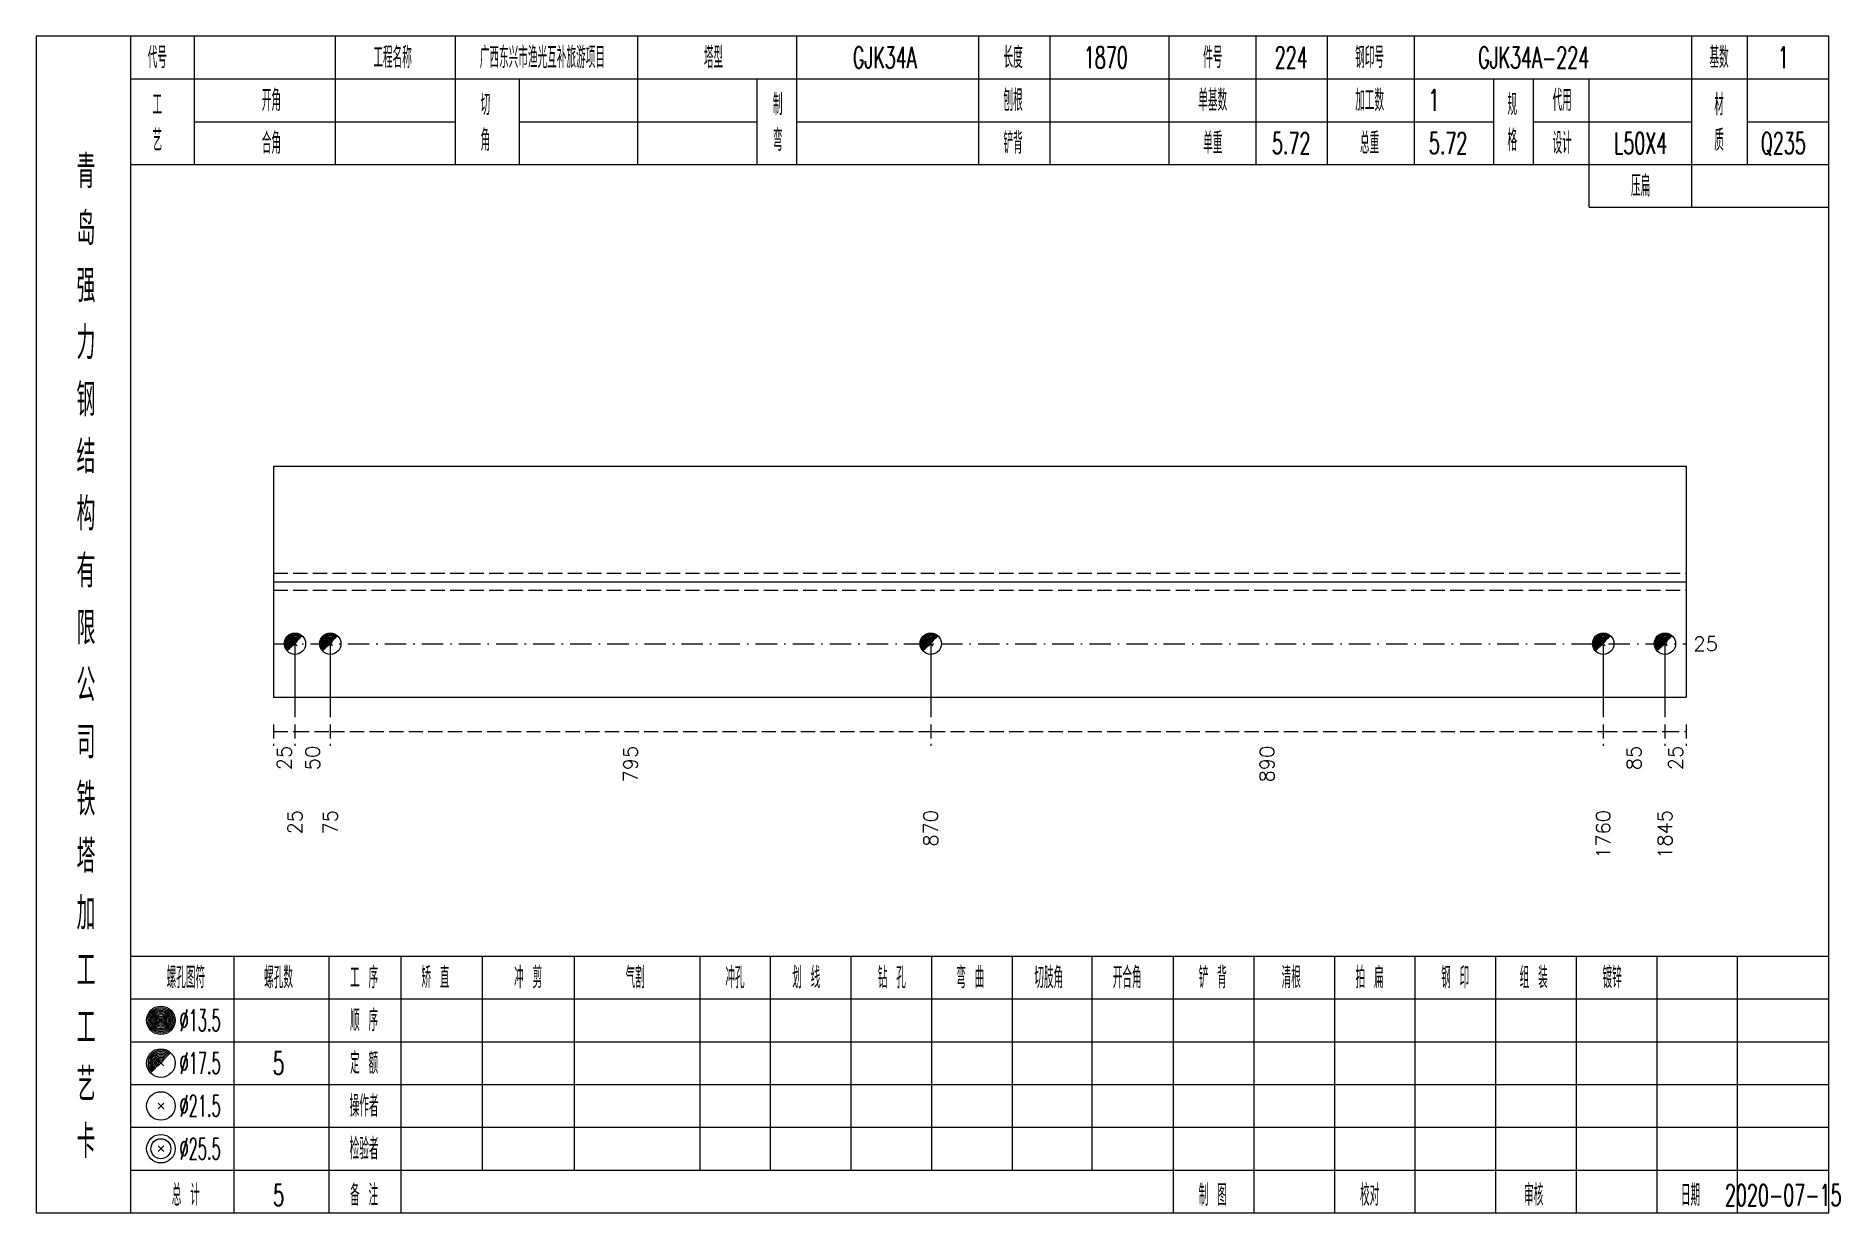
# Model space of a CAD drawing. Extents: x 0 to 2606, y -377 to 6479.
# Drawn here: x 0 to 252.9, y 5950 to 6115 of the extents above; entities that cross this region are included whole.
import ezdxf
from ezdxf.enums import TextEntityAlignment as Align

# ---------------------------------------------------------------- set-up
doc = ezdxf.new("R2010")
doc.units = 0
doc.header["$MEASUREMENT"] = 0
doc.linetypes.add('一点画线', pattern=[5.2, 3, -1, 0.2, -1])
doc.linetypes.add('虚线', pattern=[2.75, 2, -0.75])
doc.layers.get('0').update_dxf_attribs({"linetype": 'CONTINUOUS', "lineweight": 25})
doc.layers.add('1', color=7, linetype='CONTINUOUS', lineweight=25)
doc.layers.add('4', color=7, linetype='CONTINUOUS', lineweight=25)
doc.styles.get("Standard").update_dxf_attribs({"font": 'simplex.shx', "width": 0.7, "height": 3, "bigfont": 'gbhzfs.shx'})

msp = doc.modelspace()

# ---------------------------------------------------------------- texts
at = {"color": 7, "linetype": 'Continuous', "lineweight": 13}
msp.add_text('25', height=2, dxfattribs=at).set_placement((232.4, 6029.8), align=Align.MIDDLE_LEFT)
at = {"color": 8, "linetype": 'Continuous', "lineweight": 9}
for s, p in [('25', (34.8, 6015.5)), ('50', (38.77, 6015.5)), ('795', (83.35, 6015.5)), ('890', (172.61, 6015.5)), ('85', (224.07, 6015.5)), ('25', (229.9, 6015.5))]:
    msp.add_text(s, height=2, rotation=90, dxfattribs=at).set_placement(p, align=Align.MIDDLE_RIGHT)
at = {"layer": '1', "color": 7, "linetype": 'Continuous', "lineweight": 13}
for s, p in [('25', (36.3, 6006.5)), ('75', (41.25, 6006.5)), ('870', (125.46, 6006.5)), ('1760', (219.75, 6006.5)), ('1845', (228.4, 6006.5))]:
    msp.add_text(s, height=2, rotation=90, dxfattribs=at).set_placement(p, align=Align.MIDDLE_RIGHT)
at = {"layer": '4', "color": 1, "linetype": 'Continuous', "lineweight": 13}
for s, height, width, p in [('代号', 3, 0.6, (17, 6112)), ('工程名称', 3, 0.6, (50, 6112)), ('广西东兴市渔光互补旅游项目', 3, 0.6, (71, 6112)), ('塔型', 3, 0.6, (95, 6112)), ('长度', 3, 0.6, (137, 6112)), ('件号', 3, 0.6, (165, 6112)), ('钢印号', 3, 0.6, (187, 6112)), ('基数', 3, 0.6, (236, 6112)), ('GJK34A', 3, 0.6, (119, 6112)), ('1870', 3, 0.6, (150, 6112)), ('224', 3, 0.6, (176, 6112)), ('GJK34A-224', 3, 0.6, (210, 6112)), ('1', 3, 0.6, (245, 6112)), ('工', 3, 0.6, (17, 6105.4)), ('开角', 3, 0.6, (33, 6106)), ('切', 3, 0.6, (63, 6105.4)), ('制', 3, 0.6, (104, 6105.4)), ('刨根', 3, 0.6, (137, 6106)), ('单基数', 3, 0.6, (165, 6106)), ('加工数', 3, 0.6, (187, 6106)), ('1', 3, 0.6, (196, 6106)), ('规', 3, 0.6, (207, 6105.4)), ('代用', 3, 0.6, (214, 6106)), ('材', 3, 0.6, (236, 6105.4)), ('艺', 3, 0.6, (17, 6100.4)), ('合角', 3, 0.6, (33, 6100)), ('角', 3, 0.6, (63, 6100.4)), ('弯', 3, 0.6, (104, 6100.4)), ('铲背', 3, 0.6, (137, 6100)), ('单重', 3, 0.6, (165, 6100)), ('5.72', 3, 0.6, (176, 6100)), ('总重', 3, 0.6, (187, 6100)), ('5.72', 3, 0.6, (198, 6100)), ('格', 3, 0.6, (207, 6100.4)), ('设计', 3, 0.6, (214, 6100)), ('L50X4', 3, 0.6, (225, 6100)), ('质', 3, 0.6, (236, 6100.4)), ('Q235', 3, 0.6, (245, 6100)), ('青', 4.6, 0.8, (7, 6096)), ('压扁', 3, 0.6, (225, 6094)), ('岛', 4.6, 0.8, (7, 6088)), ('强', 4.6, 0.8, (7, 6080)), ('力', 4.6, 0.8, (7, 6072)), ('钢', 4.6, 0.8, (7, 6064)), ('结', 4.6, 0.8, (7, 6056)), ('构', 4.6, 0.8, (7, 6048)), ('有', 4.6, 0.8, (7, 6040)), ('限', 4.6, 0.8, (7, 6032)), ('公', 4.6, 0.8, (7, 6024)), ('司', 4.6, 0.8, (7, 6016)), ('铁', 4.6, 0.8, (7, 6008)), ('塔', 4.6, 0.8, (7, 6000)), ('加', 4.6, 0.8, (7, 5992)), ('工', 4.6, 0.8, (7, 5984)), ('螺孔图符', 3, 0.6, (21, 5983)), ('螺孔数', 3, 0.6, (34, 5983)), ('工 序', 3, 0.6, (46, 5983)), ('矫 直', 3, 0.6, (56, 5983)), ('冲 剪', 3, 0.6, (69, 5983)), ('气割', 3, 0.6, (84, 5983)), ('冲孔', 3, 0.6, (98, 5983)), ('划 线', 3, 0.6, (108, 5983)), ('钻 孔', 3, 0.6, (120, 5983)), ('弯 曲', 3, 0.6, (131, 5983)), ('切肢角', 3, 0.6, (142, 5983)), ('开合角', 3, 0.6, (153, 5983)), ('铲 背', 3, 0.6, (165, 5983)), ('清根', 3, 0.6, (176, 5983)), ('拍 扁', 3, 0.6, (187, 5983)), ('钢 印', 3, 0.6, (199, 5983)), ('组 装', 3, 0.6, (210, 5983)), ('镀锌', 3, 0.6, (221, 5983)), ('工', 4.6, 0.8, (7, 5976)), ('%%C13.5', 3, 0.5, (23, 5977)), ('顺 序', 3, 0.6, (46, 5977)), ('%%C17.5', 3, 0.5, (23, 5971)), ('5', 3.2, 0.6, (34, 5971)), ('定 额', 3, 0.6, (46, 5971)), ('艺', 4.6, 0.8, (7, 5968)), ('%%C21.5', 3, 0.5, (23, 5965)), ('操作者', 3, 0.6, (46, 5965)), ('卡', 4.6, 0.8, (7, 5960)), ('%%C25.5', 3, 0.5, (23, 5959)), ('检验者', 3, 0.6, (46, 5959)), ('总 计', 3, 0.6, (21, 5952.5)), ('5', 3, 0.6, (34, 5952.5)), ('备 注', 3, 0.6, (46, 5952.5)), ('制 图', 3, 0.6, (165, 5952.5)), ('校对', 3, 0.6, (187, 5952.5)), ('审核', 3, 0.6, (210, 5952.5)), ('日期', 3, 0.6, (232, 5952.5)), ('2020-07-15', 3, 0.6, (245, 5952.5))]:
    msp.add_text(s, height=height, dxfattribs=dict(at, width=width)).set_placement(p, align=Align.MIDDLE_CENTER)

# ---------------------------------------------------------------- linework, layer by layer
at = {"color": 7, "linetype": 'Continuous', "lineweight": 18}
for p, q in [((33.3, 6054.7), (33.3, 6022.3)), ((33.3, 6054.7), (231.4, 6054.7)), ((231.4, 6054.7), (231.4, 6022.3)), ((33.3, 6038.5), (231.4, 6038.5))]:
    msp.add_line(p, q, dxfattribs=at)
at = {"color": 1, "linetype": '虚线', "lineweight": 18}
for p, q in [((33.3, 6039.7), (231.4, 6039.7)), ((33.3, 6037.3), (231.4, 6037.3))]:
    msp.add_line(p, q, dxfattribs=at)
at = {"color": 3, "linetype": '一点画线', "lineweight": 13}
msp.add_line((33.3, 6029.8), (231.4, 6029.8), dxfattribs=at)
at = {"color": 7, "linetype": 'Continuous', "lineweight": 13}
for p, q in [((36.3, 6029.8), (36.3, 6019.5)), ((41.25, 6029.8), (41.25, 6019.5)), ((125.46, 6029.8), (125.46, 6019.5)), ((219.75, 6029.8), (219.75, 6019.5)), ((228.4, 6029.8), (228.4, 6019.5))]:
    msp.add_line(p, q, dxfattribs=at)
at = {"color": 8, "linetype": '虚线', "lineweight": 9}
for p, q in [((33.3, 6018.5), (33.3, 6015.5)), ((36.3, 6018.5), (36.3, 6015.5)), ((36.3, 6018.5), (36.3, 6015.5)), ((41.25, 6018.5), (41.25, 6015.5)), ((41.25, 6018.5), (41.25, 6015.5)), ((125.46, 6018.5), (125.46, 6015.5)), ((125.46, 6018.5), (125.46, 6015.5)), ((219.75, 6018.5), (219.75, 6015.5)), ((219.75, 6018.5), (219.75, 6015.5)), ((228.4, 6018.5), (228.4, 6015.5)), ((228.4, 6018.5), (228.4, 6015.5)), ((231.4, 6018.5), (231.4, 6015.5)), ((33.3, 6017.5), (36.3, 6017.5)), ((36.3, 6017.5), (41.25, 6017.5)), ((41.25, 6017.5), (125.46, 6017.5)), ((125.46, 6017.5), (219.75, 6017.5)), ((219.75, 6017.5), (228.4, 6017.5)), ((228.4, 6017.5), (231.4, 6017.5))]:
    msp.add_line(p, q, dxfattribs=at)
at = {"layer": '1', "color": 7, "linetype": 'Continuous', "lineweight": 0}
for p, q in [((36, 6029.5), (36.6, 6030.1)), ((36, 6030.1), (36.6, 6029.5)), ((40.95, 6029.5), (41.55, 6030.1)), ((40.95, 6030.1), (41.55, 6029.5)), ((125.16, 6029.5), (125.76, 6030.1)), ((125.16, 6030.1), (125.76, 6029.5)), ((219.45, 6029.5), (220.05, 6030.1)), ((219.45, 6030.1), (220.05, 6029.5)), ((228.1, 6029.5), (228.7, 6030.1)), ((228.1, 6030.1), (228.7, 6029.5))]:
    msp.add_line(p, q, dxfattribs=at)
at = {"layer": '1', "color": 7, "linetype": 'Continuous', "lineweight": 18}
msp.add_line((33.3, 6022.3), (231.4, 6022.3), dxfattribs=at)
at = {"layer": '1', "color": 7, "linetype": 'Continuous', "lineweight": 13}
for centre in [(36.3, 6029.8), (41.25, 6029.8), (125.46, 6029.8), (219.75, 6029.8), (228.4, 6029.8)]:
    msp.add_circle(centre, 1.5, dxfattribs=at)
for centre, radius in [((36.3, 6029.8), 1.35), ((36.3, 6029.8), 1.2), ((36.3, 6029.8), 1.05), ((36.3, 6029.8), 0.9), ((36.3, 6029.8), 0.75), ((36.3, 6029.8), 0.6), ((36.3, 6029.8), 0.45), ((41.25, 6029.8), 1.35), ((41.25, 6029.8), 1.2), ((41.25, 6029.8), 1.05), ((41.25, 6029.8), 0.9), ((41.25, 6029.8), 0.75), ((41.25, 6029.8), 0.6), ((41.25, 6029.8), 0.45), ((125.46, 6029.8), 1.35), ((125.46, 6029.8), 1.2), ((125.46, 6029.8), 1.05), ((125.46, 6029.8), 0.9), ((125.46, 6029.8), 0.75), ((125.46, 6029.8), 0.6), ((125.46, 6029.8), 0.45), ((219.75, 6029.8), 1.35), ((219.75, 6029.8), 1.2), ((219.75, 6029.8), 1.05), ((219.75, 6029.8), 0.9), ((219.75, 6029.8), 0.75), ((219.75, 6029.8), 0.6), ((219.75, 6029.8), 0.45), ((228.4, 6029.8), 1.35), ((228.4, 6029.8), 1.2), ((228.4, 6029.8), 1.05), ((228.4, 6029.8), 0.9), ((228.4, 6029.8), 0.75), ((228.4, 6029.8), 0.6), ((228.4, 6029.8), 0.45), ((36.3, 6029.8), 0.3), ((36.3, 6029.8), 0.15), ((41.25, 6029.8), 0.3), ((41.25, 6029.8), 0.15), ((125.46, 6029.8), 0.3), ((125.46, 6029.8), 0.15), ((219.75, 6029.8), 0.3), ((219.75, 6029.8), 0.15), ((228.4, 6029.8), 0.3), ((228.4, 6029.8), 0.15)]:
    msp.add_arc(centre, radius, 45, 225, dxfattribs=at)
at = {"layer": '4', "color": 1, "linetype": 'Continuous', "lineweight": 18}
for p, q in [((13.3, 5950), (13.3, 6115)), ((22.2, 6097), (22.2, 6115)), ((42, 6097), (42, 6115)), ((58.8, 6097), (58.8, 6115)), ((84.4, 6097), (84.4, 6115)), ((106.7, 6097), (106.7, 6115)), ((132.2, 6097), (132.2, 6115)), ((142.2, 6097), (142.2, 6115)), ((158.9, 6097), (158.9, 6115)), ((171.1, 6097), (171.1, 6115)), ((181.1, 6097), (181.1, 6115)), ((193.3, 6097), (193.3, 6115)), ((232.2, 6091), (232.2, 6115)), ((240, 6097), (240, 6115)), ((13.3, 6109), (251.4, 6109)), ((67.8, 6097), (67.8, 6109)), ((101.1, 6097), (101.1, 6109)), ((204.4, 6097), (204.4, 6109)), ((210, 6097), (210, 6109)), ((217.8, 6091), (217.8, 6109)), ((22.2, 6103), (58.8, 6103)), ((67.8, 6103), (101.1, 6103)), ((106.7, 6103), (204.4, 6103)), ((210, 6103), (232.2, 6103)), ((240, 6103), (251.4, 6103)), ((13.3, 6097), (251.4, 6097)), ((217.8, 6091), (251.4, 6091)), ((13.3, 5986), (251.4, 5986)), ((27.8, 5950), (27.8, 5986)), ((41.1, 5950), (41.1, 5986)), ((51.2, 5950), (51.2, 5986)), ((62.6, 5956), (62.6, 5986)), ((75.5, 5956), (75.5, 5986)), ((93.1, 5956), (93.1, 5986)), ((103, 5956), (103, 5986)), ((114.3, 5956), (114.3, 5986)), ((125.6, 5956), (125.6, 5986)), ((136.9, 5956), (136.9, 5986)), ((148.1, 5956), (148.1, 5986)), ((159.5, 5956), (159.5, 5986)), ((170.8, 5956), (170.8, 5986)), ((182.1, 5956), (182.1, 5986)), ((193.4, 5956), (193.4, 5986)), ((204.7, 5956), (204.7, 5986)), ((216, 5956), (216, 5986)), ((227.3, 5956), (227.3, 5986)), ((238.6, 5956), (238.6, 5986)), ((13.3, 5980), (251.4, 5980)), ((13.3, 5974), (251.4, 5974)), ((13.3, 5968), (251.4, 5968)), ((13.3, 5962), (251.4, 5962)), ((13.3, 5956), (251.4, 5956)), ((159.5, 5950), (159.5, 5956)), ((170.8, 5950), (170.8, 5956)), ((182.1, 5950), (182.1, 5956)), ((193.4, 5950), (193.4, 5956)), ((204.7, 5950), (204.7, 5956)), ((216, 5950), (216, 5956)), ((227.3, 5950), (227.3, 5956)), ((238.6, 5950), (238.6, 5956))]:
    msp.add_line(p, q, dxfattribs=at)
at = {"layer": '4', "color": 7, "linetype": 'Continuous', "lineweight": 13}
for p, q in [((17.3, 5976.8), (17.7, 5977.2)), ((17.7, 5976.8), (17.3, 5977.2)), ((17.1, 5964.6), (17.9, 5965.4)), ((17.9, 5964.6), (17.1, 5965.4)), ((17.1, 5958.6), (17.9, 5959.4)), ((17.9, 5958.6), (17.1, 5959.4))]:
    msp.add_line(p, q, dxfattribs=at)
at = {"layer": '4', "color": 7, "linetype": 'Continuous', "lineweight": 0}
for p, q in [((17.1, 5970.6), (17.9, 5971.4)), ((17.1, 5971.4), (17.9, 5970.6))]:
    msp.add_line(p, q, dxfattribs=at)
at = {"layer": '4', "color": 1, "linetype": 'Continuous', "lineweight": 18}
msp.add_lwpolyline([(0, 6115), (0, 5950), (251.4, 5950), (251.4, 6115)], close=True, dxfattribs=at)
at = {"layer": '4', "color": 7, "linetype": 'Continuous', "lineweight": 13}
for centre, radius in [((17.5, 5977), 2), ((17.5, 5977), 1.8), ((17.5, 5977), 1.6), ((17.5, 5977), 1.4), ((17.5, 5977), 1.2), ((17.5, 5977), 1), ((17.5, 5977), 0.8), ((17.5, 5977), 0.6), ((17.5, 5977), 0.4), ((17.5, 5977), 0.2), ((17.5, 5971), 2), ((17.5, 5965), 2), ((17.5, 5959), 2), ((17.5, 5959), 1.4)]:
    msp.add_circle(centre, radius, dxfattribs=at)
for radius in [1.8, 1.6, 1.4, 1.2, 1, 0.8, 0.6, 0.4, 0.2]:
    msp.add_arc((17.5, 5971), radius, 45, 225, dxfattribs=at)

msp.set_redraw_order([(e.dxf.handle, doc.entitydb.next_handle()) for e in msp.query("TEXT MTEXT ATTDEF DIMENSION ARC_DIMENSION")])  # texts and dimensions are drawn at this point

doc.saveas('drawing.dxf')
